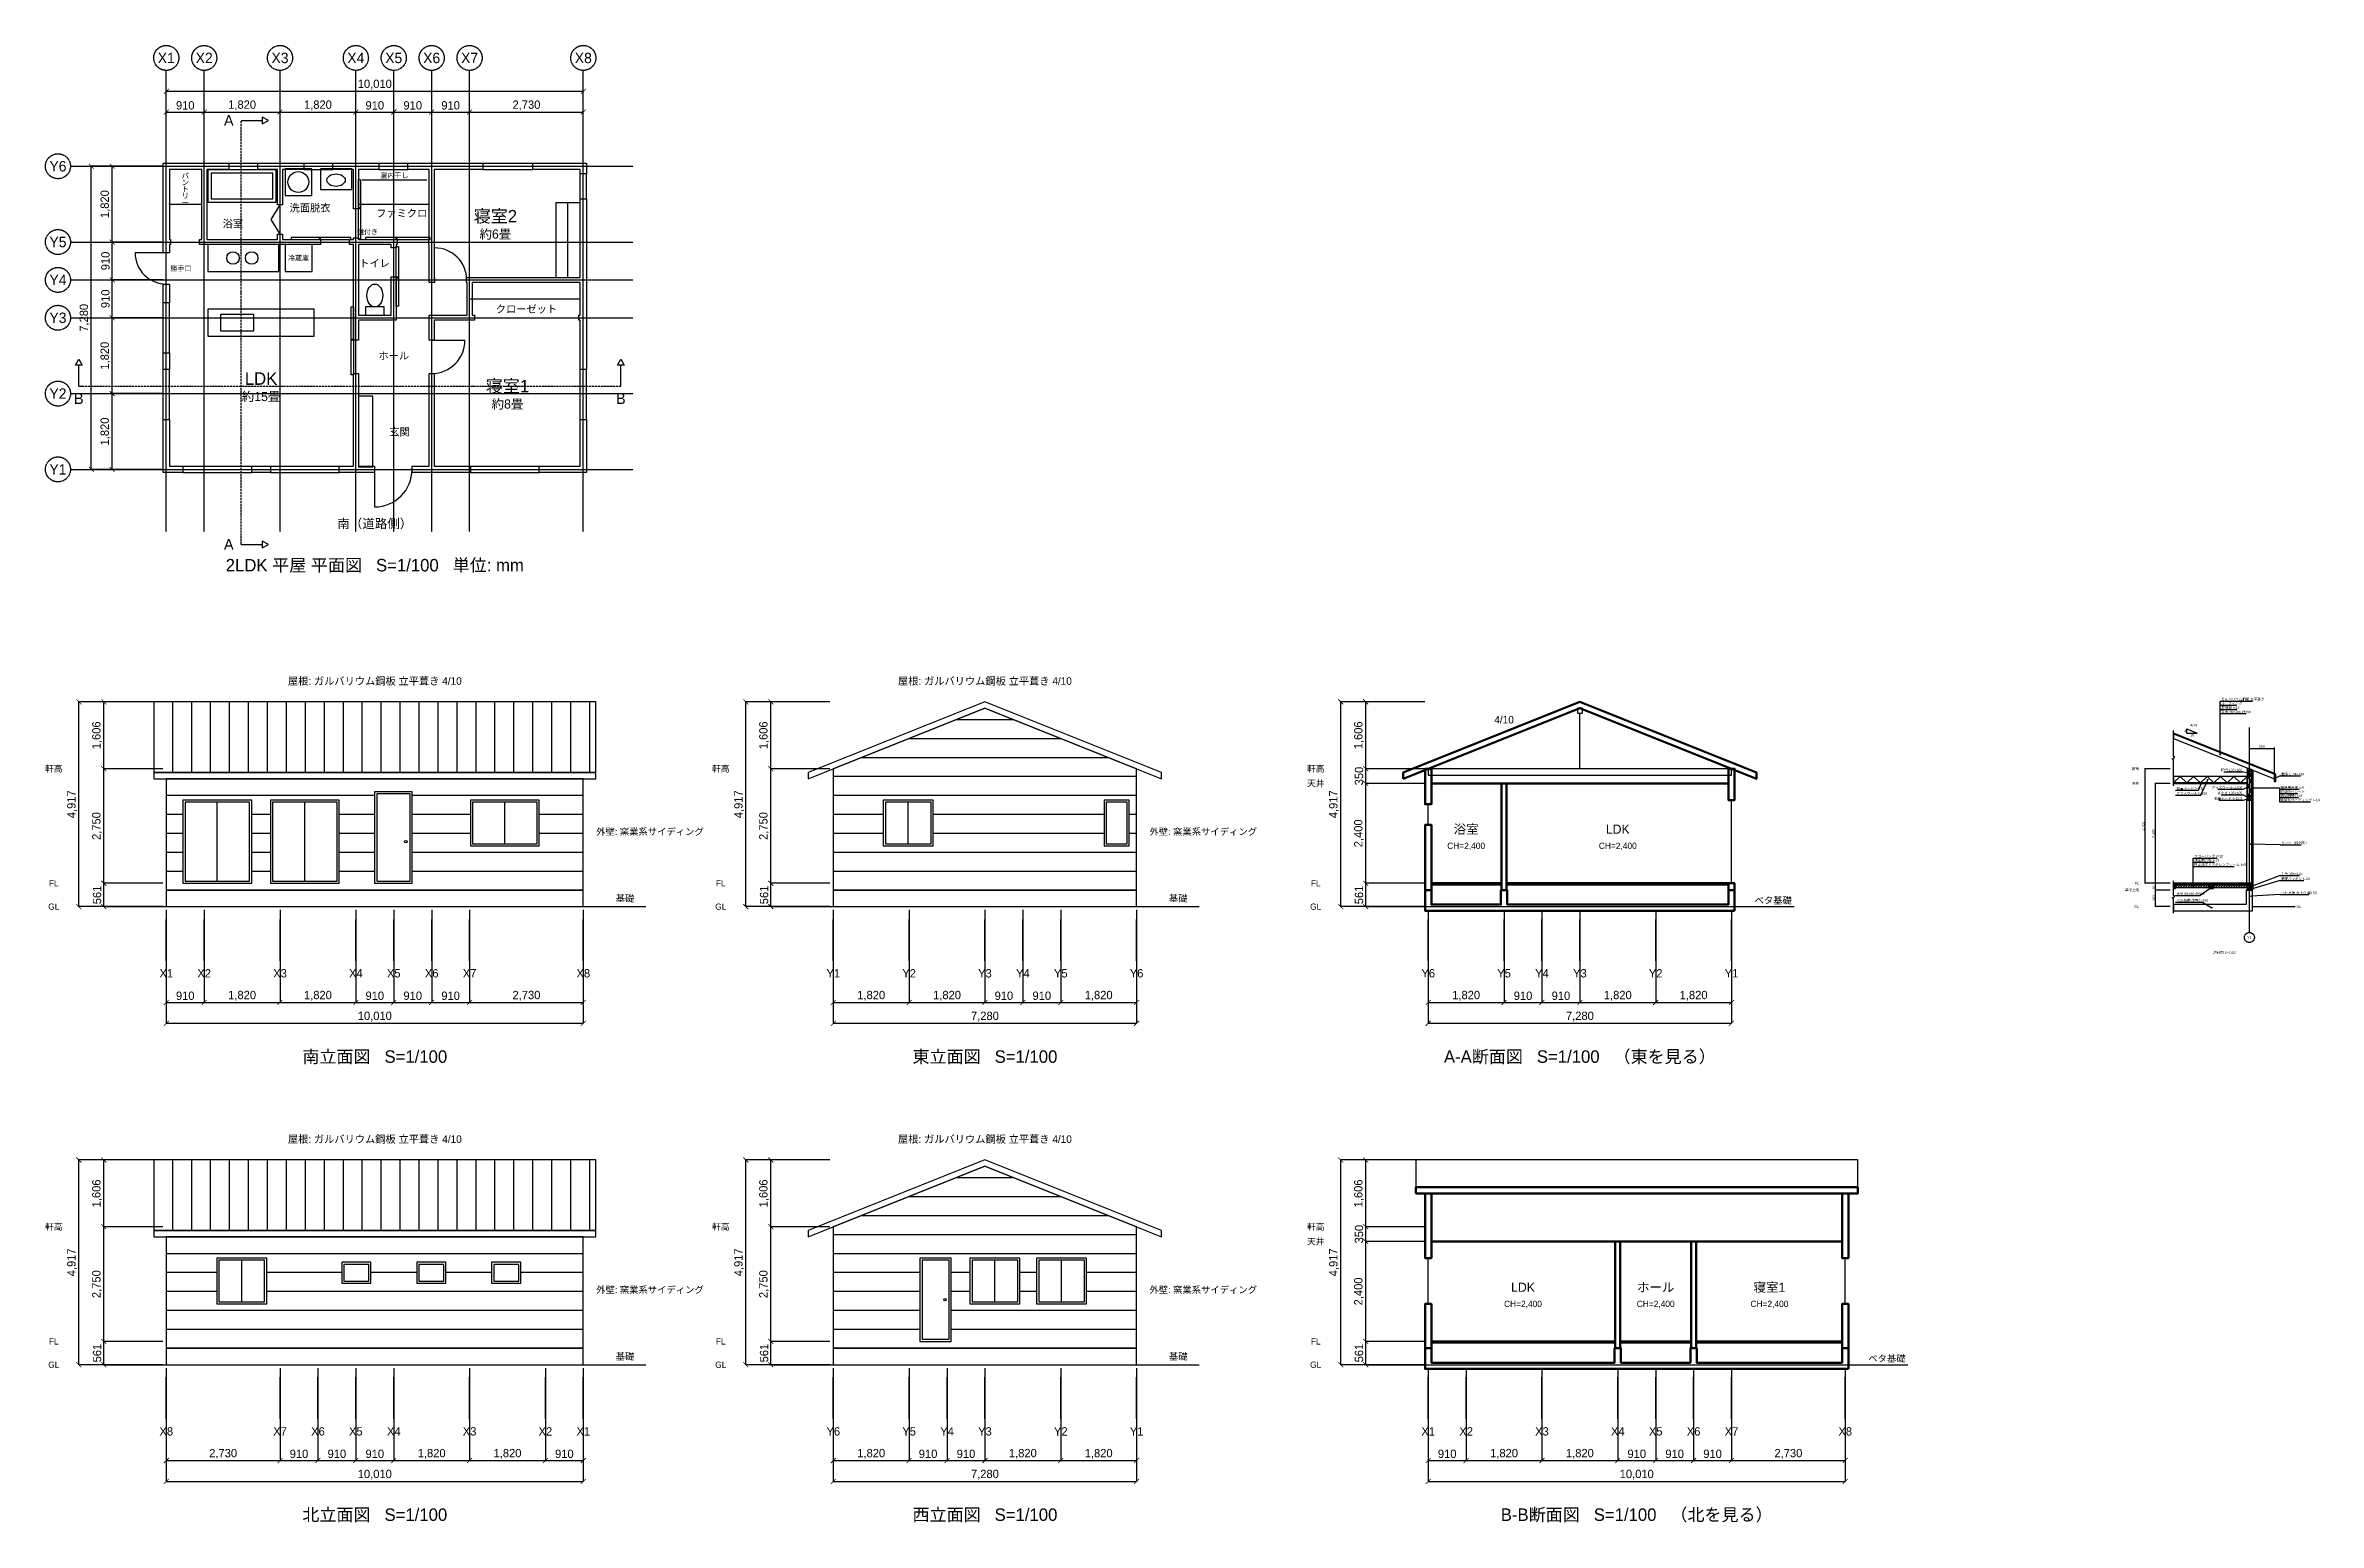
# Model space of a CAD drawing. Header units: millimetres. Extents: x -2900 to 51660, y -25289 to 10180.
import ezdxf
from ezdxf.enums import TextEntityAlignment as Align

# ---------------------------------------------------------------- set-up
doc = ezdxf.new("R2010")
doc.units = ezdxf.units.MM
for name, pattern in [('CENTER', [5.08, 3.175, -0.635, 0.635, -0.635]), ('DASHDOT', [3.556, 2.54, -0.508, 0, -0.508]), ('DASHED', [1.524, 1.27, -0.254])]:
    doc.linetypes.add(name, pattern=pattern)
for name, color, linetype in [('DIM', 2, 'CONTINUOUS'), ('DOOR', 3, 'CONTINUOUS'), ('ELEV', 7, 'CONTINUOUS'), ('ELEV_DETAIL', 8, 'CONTINUOUS'), ('ELEV_WINDOW', 4, 'CONTINUOUS'), ('FIXTURE', 8, 'CONTINUOUS'), ('GRID', 1, 'CENTER'), ('KANA_CUT', 7, 'CONTINUOUS'), ('KANA_INS', 6, 'CONTINUOUS'), ('KANA_VIEW', 8, 'CONTINUOUS'), ('SECT', 7, 'CONTINUOUS'), ('SECT_VIEW', 8, 'CONTINUOUS'), ('TEXT', 7, 'CONTINUOUS'), ('WALL', 7, 'CONTINUOUS'), ('WINDOW', 4, 'CONTINUOUS')]:
    doc.layers.add(name, color=color, linetype=linetype)
doc.styles.add('kst32b', font='kst32b.lff')
doc.styles.add('OpenSansCondensed-Light', font='OpenSansCondensed-Light.ttf')
doc.dimstyles.new('EZDXF', dxfattribs={"dimtxt": 0.25, "dimasz": 0.175, "dimexe": 0.375, "dimexo": 0.125, "dimgap": 0.1, "dimtad": 1, "dimlfac": 100, "dimzin": 12, "dimdsep": 46, "dimtxsty": 'OpenSansCondensed-Light', "dimblk": 'ARCHTICK', "dimcen": 2.5, "dimazin": 3, "dimtfac": 0.5, "dimtmove": 2, "dimatfit": 3})

msp = doc.modelspace()

# ---------------------------------------------------------------- texts
at = {"layer": 'DIM', "style": 'kst32b'}
msp.add_text('4', height=60, dxfattribs=at).set_placement((48480, -6281.479), align=Align.MIDDLE_RIGHT)
msp.add_text('10', height=60, dxfattribs=at).set_placement((48625, -6351.479), align=Align.TOP_CENTER)
msp.add_text('4/10', height=60, dxfattribs=at).set_placement((48665, -6191.479), align=Align.BOTTOM_CENTER)
at = {"layer": 'FIXTURE', "style": 'kst32b'}
for s, p in [('室内干し', (5475, 7060)), ('鍵付き', (4830, 5700)), ('冷蔵庫', (3175, 5075)), ('勝手口', (350, 4825))]:
    msp.add_text(s, height=120, dxfattribs=at).set_placement(p, align=Align.MIDDLE_CENTER)
at = {"layer": 'GRID', "style": 'kst32b'}
for s, height, p in [('X1', 250, (0, 9880)), ('X2', 250, (910, 9880)), ('X3', 250, (2730, 9880)), ('X4', 250, (4550, 9880)), ('X5', 250, (5460, 9880)), ('X6', 250, (6370, 9880)), ('X7', 250, (7280, 9880)), ('X8', 250, (10010, 9880)), ('Y6', 250, (-2600, 7280)), ('Y5', 250, (-2600, 5460)), ('Y4', 250, (-2600, 4550)), ('Y3', 250, (-2600, 3640)), ('Y2', 250, (-2600, 1820)), ('Y1', 250, (-2600, 0)), ('X1', 200, (0, -12100)), ('X2', 200, (910, -12100)), ('X3', 200, (2730, -12100)), ('X4', 200, (4550, -12100)), ('X5', 200, (5460, -12100)), ('X6', 200, (6370, -12100)), ('X7', 200, (7280, -12100)), ('X8', 200, (10010, -12100)), ('Y1', 200, (16010, -12100)), ('Y2', 200, (17830, -12100)), ('Y3', 200, (19650, -12100)), ('Y4', 200, (20560, -12100)), ('Y5', 200, (21470, -12100)), ('Y6', 200, (23290, -12100)), ('Y6', 200, (30290, -12100)), ('Y5', 200, (32110, -12100)), ('Y4', 200, (33020, -12100)), ('Y3', 200, (33930, -12100)), ('Y2', 200, (35750, -12100)), ('Y1', 200, (37570, -12100)), ('X8', 200, (0, -23100)), ('X7', 200, (2730, -23100)), ('X6', 200, (3640, -23100)), ('X5', 200, (4550, -23100)), ('X4', 200, (5460, -23100)), ('X3', 200, (7280, -23100)), ('X2', 200, (9100, -23100)), ('X1', 200, (10010, -23100)), ('Y6', 200, (16010, -23100)), ('Y5', 200, (17830, -23100)), ('Y4', 200, (18740, -23100)), ('Y3', 200, (19650, -23100)), ('Y2', 200, (21470, -23100)), ('Y1', 200, (23290, -23100)), ('X1', 200, (30290, -23100)), ('X2', 200, (31200, -23100)), ('X3', 200, (33020, -23100)), ('X4', 200, (34840, -23100)), ('X5', 200, (35750, -23100)), ('X6', 200, (36660, -23100)), ('X7', 200, (37570, -23100)), ('X8', 200, (40300, -23100))]:
    msp.add_text(s, height=height, dxfattribs=at).set_placement(p, align=Align.MIDDLE_CENTER)
at = {"layer": 'TEXT', "style": 'kst32b'}
for s, height, p in [('A', 260, (1500, 8380)), ('パ', 130, (455, 7050)), ('ン', 130, (455, 6890)), ('リ', 130, (455, 6570)), ('ト', 130, (455, 6730)), ('ー', 130, (455, 6410)), ('浴室', 180, (1600, 5900)), ('洗面脱衣', 180, (3450, 6280)), ('ファミクロ', 180, (5650, 6150)), ('寝室2', 300, (7900, 6080)), ('約6畳', 220, (7900, 5650)), ('トイレ', 180, (5000, 4950)), ('クローゼット', 180, (8645, 3850)), ('ホール', 180, (5460, 2730)), ('LDK', 300, (2275, 2180)), ('寝室1', 300, (8190, 2000)), ('B', 260, (-2100, 1700)), ('約15畳', 220, (2275, 1750)), ('約8畳', 220, (8190, 1570)), ('B', 260, (10910, 1700)), ('玄関', 180, (5600, 900)), ('南（道路側）', 220, (5005, -1300)), ('A', 260, (1500, -1800)), ('2LDK 平屋 平面図   S=1/100   単位: mm', 300, (5005, -2300)), ('屋根: ガルバリウム鋼板 立平葺き 4/10', 180, (5005, -5083)), ('屋根: ガルバリウム鋼板 立平葺き 4/10', 180, (19650, -5083)), ('4/10', 180, (32110, -6011)), ('軒高', 150, (-2700, -7189)), ('軒高', 150, (13310, -7189)), ('軒高', 150, (27590, -7189)), ('天井', 150, (27590, -7539)), ('外壁: 窯業系サイディング', 160, (11610, -8700)), ('外壁: 窯業系サイディング', 160, (24890, -8700)), ('浴室', 220, (31200, -8639)), ('LDK', 220, (34840, -8639)), ('CH=2,400', 150, (31200, -9039)), ('CH=2,400', 150, (34840, -9039)), ('FL', 150, (-2700, -9939)), ('基礎', 160, (11010, -10300)), ('FL', 150, (13310, -9939)), ('基礎', 160, (24290, -10300)), ('FL', 150, (27590, -9939)), ('ベタ基礎', 160, (38570, -10350)), ('GL', 150, (-2700, -10500)), ('GL', 150, (13310, -10500)), ('GL', 150, (27590, -10500)), ('Y1', 60, (50000, -11240)), ('矩計図 S=1/20', 60, (49400, -11600)), ('南立面図   S=1/100', 300, (5005, -14100)), ('東立面図   S=1/100', 300, (19650, -14100)), ('A-A断面図   S=1/100   （東を見る）', 300, (33930, -14100)), ('屋根: ガルバリウム鋼板 立平葺き 4/10', 180, (5005, -16083)), ('屋根: ガルバリウム鋼板 立平葺き 4/10', 180, (19650, -16083)), ('軒高', 150, (-2700, -18189)), ('軒高', 150, (13310, -18189)), ('軒高', 150, (27590, -18189)), ('天井', 150, (27590, -18539)), ('外壁: 窯業系サイディング', 160, (11610, -19700)), ('外壁: 窯業系サイディング', 160, (24890, -19700)), ('LDK', 220, (32565, -19639)), ('ホール', 220, (35750, -19639)), ('寝室1', 220, (38480, -19639)), ('CH=2,400', 150, (32565, -20039)), ('CH=2,400', 150, (35750, -20039)), ('CH=2,400', 150, (38480, -20039)), ('FL', 150, (-2700, -20939)), ('基礎', 160, (11010, -21300)), ('FL', 150, (13310, -20939)), ('基礎', 160, (24290, -21300)), ('FL', 150, (27590, -20939)), ('ベタ基礎', 160, (41300, -21350)), ('GL', 150, (-2700, -21500)), ('GL', 150, (13310, -21500)), ('GL', 150, (27590, -21500)), ('北立面図   S=1/100', 300, (5005, -25100)), ('西立面図   S=1/100', 300, (19650, -25100)), ('B-B断面図   S=1/100   （北を見る）', 300, (35295, -25100))]:
    msp.add_text(s, height=height, dxfattribs=at).set_placement(p, align=Align.MIDDLE_CENTER)
for s, p in [('野地板 t=12', (49325, -5750)), ('垂木 45×105 @455', (49325, -5850)), ('ルーフィング', (49325, -5650)), ('ガルバリウム鋼板 立平葺き', (49325, -5550)), ('石膏ボード t=9.5', (48250, -7690)), ('構造用合板 t=9', (50745, -7670)), ('鼻隠し 24×180', (50760, -7350)), ('グラスウール t=155', (48250, -7810)), ('通気胴縁 t=18', (50745, -7870)), ('透湿防水シート', (50745, -7770)), ('窯業系サイディング t=14', (50745, -7970)), ('フローリング t=12', (48675, -9320)), ('サッシ（枠外形）', (50760, -9000)), ('構造用合板 t=24', (48675, -9420)), ('押出法ポリスチレンフォーム t=65', (48675, -9520)), ('基礎パッキン t=20', (50760, -9860)), ('土台 105×105', (50760, -9740)), ('大引 90×90 @910', (48250, -10220)), ('べた基礎 底盤 t=150', (48250, -10380)), ('べた基礎 立上り 幅150', (50760, -10200)), ('GL', (51130, -10530))]:
    msp.add_text(s, height=60, dxfattribs=at).set_placement(p)
for s, p in [('軒高', (47350, -7189)), ('天井', (47350, -7539)), ('基礎上端', (47350, -10100)), ('FL', (47350, -9939)), ('GL', (47350, -10500))]:
    msp.add_text(s, height=60, dxfattribs=at).set_placement(p, align=Align.MIDDLE_RIGHT)
for s, p in [('グラスウール t=105', (49830, -7670)), ('軒桁 105×180', (49830, -7250)), ('石膏ボード t=12.5', (49830, -7930)), ('まぐさ 105×105', (49830, -7800))]:
    msp.add_text(s, height=60, dxfattribs=at).set_placement(p, align=Align.RIGHT)

# ---------------------------------------------------------------- blocks, each defined once
blk = doc.blocks.new('_ARCHTICK')
at = {"color": 0, "linetype": 'BYBLOCK', "const_width": 0.15}
blk.add_lwpolyline([(-0.5, -0.5), (0.5, 0.5)], dxfattribs=at)
blk = doc.blocks.new('*D84')
for p, q in [((48100, -9939), (47730, -9939)), ((48100, -10100), (47730, -10100)), ((47750, -10100), (47750, -9939))]:
    blk.add_line(p, q)
at = {"layer": 'Defpoints'}
for p in [(47750, -10100), (48120, -9939), (48120, -10100)]:
    blk.add_point(p, dxfattribs=at)
at = {"layer": 'DIM', "xscale": 30, "yscale": 30}
for p, rotation in [((47750, -9939), 90), ((47750, -10100), 270)]:
    blk.add_blockref('_ARCHTICK', p, dxfattribs=dict(at, rotation=rotation))
at = {"layer": 'DIM', "insert": (47705, -10019.5), "char_height": 60, "attachment_point": 5, "rotation": 90, "style": 'kst32b'}
blk.add_mtext('161', dxfattribs=at)

# ---------------------------------------------------------------- dimensions: what is measured, and where the dimension line sits
at = {"layer": 'DIM'}
for base, p1, p2, text, override in [((0, 9080), (0, 7280), (10010, 7280), '10,010', {"dimtxt": 200, "dimasz": 120, "dimexo": 80, "dimgap": 60, "dimtad": 1, "dimdec": 0, "dimtxsty": 'kst32b'}), ((0, 8580), (0, 7280), (910, 7280), '910', {"dimtxt": 200, "dimasz": 120, "dimexo": 80, "dimgap": 60, "dimtad": 1, "dimdec": 0, "dimtxsty": 'kst32b'}), ((910, 8580), (910, 7280), (2730, 7280), '1,820', {"dimtxt": 200, "dimasz": 120, "dimexo": 80, "dimgap": 60, "dimtad": 1, "dimdec": 0, "dimtxsty": 'kst32b'}), ((2730, 8580), (2730, 7280), (4550, 7280), '1,820', {"dimtxt": 200, "dimasz": 120, "dimexo": 80, "dimgap": 60, "dimtad": 1, "dimdec": 0, "dimtxsty": 'kst32b'}), ((4550, 8580), (4550, 7280), (5460, 7280), '910', {"dimtxt": 200, "dimasz": 120, "dimexo": 80, "dimgap": 60, "dimtad": 1, "dimdec": 0, "dimtxsty": 'kst32b'}), ((5460, 8580), (5460, 7280), (6370, 7280), '910', {"dimtxt": 200, "dimasz": 120, "dimexo": 80, "dimgap": 60, "dimtad": 1, "dimdec": 0, "dimtxsty": 'kst32b'}), ((6370, 8580), (6370, 7280), (7280, 7280), '910', {"dimtxt": 200, "dimasz": 120, "dimexo": 80, "dimgap": 60, "dimtad": 1, "dimdec": 0, "dimtxsty": 'kst32b'}), ((7280, 8580), (7280, 7280), (10010, 7280), '2,730', {"dimtxt": 200, "dimasz": 120, "dimexo": 80, "dimgap": 60, "dimtad": 1, "dimdec": 0, "dimtxsty": 'kst32b'}), ((50000, -6700), (50000, -7189), (50600, -7429), '600', {"dimtxt": 60, "dimasz": 30, "dimexe": 20, "dimexo": 20, "dimgap": 15, "dimtad": 1, "dimdec": 0, "dimtxsty": 'kst32b'}), ((0, -12800), (0, -10500), (910, -10500), '910', {"dimtxt": 200, "dimasz": 120, "dimexo": 80, "dimgap": 60, "dimtad": 1, "dimdec": 0, "dimtxsty": 'kst32b'}), ((0, -13300), (0, -10500), (10010, -10500), '10,010', {"dimtxt": 200, "dimasz": 120, "dimexo": 80, "dimgap": 60, "dimtad": 1, "dimdec": 0, "dimtxsty": 'kst32b'}), ((910, -12800), (910, -10500), (2730, -10500), '1,820', {"dimtxt": 200, "dimasz": 120, "dimexo": 80, "dimgap": 60, "dimtad": 1, "dimdec": 0, "dimtxsty": 'kst32b'}), ((2730, -12800), (2730, -10500), (4550, -10500), '1,820', {"dimtxt": 200, "dimasz": 120, "dimexo": 80, "dimgap": 60, "dimtad": 1, "dimdec": 0, "dimtxsty": 'kst32b'}), ((4550, -12800), (4550, -10500), (5460, -10500), '910', {"dimtxt": 200, "dimasz": 120, "dimexo": 80, "dimgap": 60, "dimtad": 1, "dimdec": 0, "dimtxsty": 'kst32b'}), ((5460, -12800), (5460, -10500), (6370, -10500), '910', {"dimtxt": 200, "dimasz": 120, "dimexo": 80, "dimgap": 60, "dimtad": 1, "dimdec": 0, "dimtxsty": 'kst32b'}), ((6370, -12800), (6370, -10500), (7280, -10500), '910', {"dimtxt": 200, "dimasz": 120, "dimexo": 80, "dimgap": 60, "dimtad": 1, "dimdec": 0, "dimtxsty": 'kst32b'}), ((7280, -12800), (7280, -10500), (10010, -10500), '2,730', {"dimtxt": 200, "dimasz": 120, "dimexo": 80, "dimgap": 60, "dimtad": 1, "dimdec": 0, "dimtxsty": 'kst32b'}), ((16010, -12800), (16010, -10500), (17830, -10500), '1,820', {"dimtxt": 200, "dimasz": 120, "dimexo": 80, "dimgap": 60, "dimtad": 1, "dimdec": 0, "dimtxsty": 'kst32b'}), ((16010, -13300), (16010, -10500), (23290, -10500), '7,280', {"dimtxt": 200, "dimasz": 120, "dimexo": 80, "dimgap": 60, "dimtad": 1, "dimdec": 0, "dimtxsty": 'kst32b'}), ((17830, -12800), (17830, -10500), (19650, -10500), '1,820', {"dimtxt": 200, "dimasz": 120, "dimexo": 80, "dimgap": 60, "dimtad": 1, "dimdec": 0, "dimtxsty": 'kst32b'}), ((19650, -12800), (19650, -10500), (20560, -10500), '910', {"dimtxt": 200, "dimasz": 120, "dimexo": 80, "dimgap": 60, "dimtad": 1, "dimdec": 0, "dimtxsty": 'kst32b'}), ((20560, -12800), (20560, -10500), (21470, -10500), '910', {"dimtxt": 200, "dimasz": 120, "dimexo": 80, "dimgap": 60, "dimtad": 1, "dimdec": 0, "dimtxsty": 'kst32b'}), ((21470, -12800), (21470, -10500), (23290, -10500), '1,820', {"dimtxt": 200, "dimasz": 120, "dimexo": 80, "dimgap": 60, "dimtad": 1, "dimdec": 0, "dimtxsty": 'kst32b'}), ((30290, -12800), (30290, -10500), (32110, -10500), '1,820', {"dimtxt": 200, "dimasz": 120, "dimexo": 80, "dimgap": 60, "dimtad": 1, "dimdec": 0, "dimtxsty": 'kst32b'}), ((30290, -13300), (30290, -10500), (37570, -10500), '7,280', {"dimtxt": 200, "dimasz": 120, "dimexo": 80, "dimgap": 60, "dimtad": 1, "dimdec": 0, "dimtxsty": 'kst32b'}), ((32110, -12800), (32110, -10500), (33020, -10500), '910', {"dimtxt": 200, "dimasz": 120, "dimexo": 80, "dimgap": 60, "dimtad": 1, "dimdec": 0, "dimtxsty": 'kst32b'}), ((33020, -12800), (33020, -10500), (33930, -10500), '910', {"dimtxt": 200, "dimasz": 120, "dimexo": 80, "dimgap": 60, "dimtad": 1, "dimdec": 0, "dimtxsty": 'kst32b'}), ((33930, -12800), (33930, -10500), (35750, -10500), '1,820', {"dimtxt": 200, "dimasz": 120, "dimexo": 80, "dimgap": 60, "dimtad": 1, "dimdec": 0, "dimtxsty": 'kst32b'}), ((35750, -12800), (35750, -10500), (37570, -10500), '1,820', {"dimtxt": 200, "dimasz": 120, "dimexo": 80, "dimgap": 60, "dimtad": 1, "dimdec": 0, "dimtxsty": 'kst32b'}), ((0, -23800), (0, -21500), (2730, -21500), '2,730', {"dimtxt": 200, "dimasz": 120, "dimexo": 80, "dimgap": 60, "dimtad": 1, "dimdec": 0, "dimtxsty": 'kst32b'}), ((0, -24300), (0, -21500), (10010, -21500), '10,010', {"dimtxt": 200, "dimasz": 120, "dimexo": 80, "dimgap": 60, "dimtad": 1, "dimdec": 0, "dimtxsty": 'kst32b'}), ((2730, -23800), (2730, -21500), (3640, -21500), '910', {"dimtxt": 200, "dimasz": 120, "dimexo": 80, "dimgap": 60, "dimtad": 1, "dimdec": 0, "dimtxsty": 'kst32b'}), ((3640, -23800), (3640, -21500), (4550, -21500), '910', {"dimtxt": 200, "dimasz": 120, "dimexo": 80, "dimgap": 60, "dimtad": 1, "dimdec": 0, "dimtxsty": 'kst32b'}), ((4550, -23800), (4550, -21500), (5460, -21500), '910', {"dimtxt": 200, "dimasz": 120, "dimexo": 80, "dimgap": 60, "dimtad": 1, "dimdec": 0, "dimtxsty": 'kst32b'}), ((5460, -23800), (5460, -21500), (7280, -21500), '1,820', {"dimtxt": 200, "dimasz": 120, "dimexo": 80, "dimgap": 60, "dimtad": 1, "dimdec": 0, "dimtxsty": 'kst32b'}), ((7280, -23800), (7280, -21500), (9100, -21500), '1,820', {"dimtxt": 200, "dimasz": 120, "dimexo": 80, "dimgap": 60, "dimtad": 1, "dimdec": 0, "dimtxsty": 'kst32b'}), ((9100, -23800), (9100, -21500), (10010, -21500), '910', {"dimtxt": 200, "dimasz": 120, "dimexo": 80, "dimgap": 60, "dimtad": 1, "dimdec": 0, "dimtxsty": 'kst32b'}), ((16010, -23800), (16010, -21500), (17830, -21500), '1,820', {"dimtxt": 200, "dimasz": 120, "dimexo": 80, "dimgap": 60, "dimtad": 1, "dimdec": 0, "dimtxsty": 'kst32b'}), ((16010, -24300), (16010, -21500), (23290, -21500), '7,280', {"dimtxt": 200, "dimasz": 120, "dimexo": 80, "dimgap": 60, "dimtad": 1, "dimdec": 0, "dimtxsty": 'kst32b'}), ((17830, -23800), (17830, -21500), (18740, -21500), '910', {"dimtxt": 200, "dimasz": 120, "dimexo": 80, "dimgap": 60, "dimtad": 1, "dimdec": 0, "dimtxsty": 'kst32b'}), ((18740, -23800), (18740, -21500), (19650, -21500), '910', {"dimtxt": 200, "dimasz": 120, "dimexo": 80, "dimgap": 60, "dimtad": 1, "dimdec": 0, "dimtxsty": 'kst32b'}), ((19650, -23800), (19650, -21500), (21470, -21500), '1,820', {"dimtxt": 200, "dimasz": 120, "dimexo": 80, "dimgap": 60, "dimtad": 1, "dimdec": 0, "dimtxsty": 'kst32b'}), ((21470, -23800), (21470, -21500), (23290, -21500), '1,820', {"dimtxt": 200, "dimasz": 120, "dimexo": 80, "dimgap": 60, "dimtad": 1, "dimdec": 0, "dimtxsty": 'kst32b'}), ((30290, -23800), (30290, -21500), (31200, -21500), '910', {"dimtxt": 200, "dimasz": 120, "dimexo": 80, "dimgap": 60, "dimtad": 1, "dimdec": 0, "dimtxsty": 'kst32b'}), ((30290, -24300), (30290, -21500), (40300, -21500), '10,010', {"dimtxt": 200, "dimasz": 120, "dimexo": 80, "dimgap": 60, "dimtad": 1, "dimdec": 0, "dimtxsty": 'kst32b'}), ((31200, -23800), (31200, -21500), (33020, -21500), '1,820', {"dimtxt": 200, "dimasz": 120, "dimexo": 80, "dimgap": 60, "dimtad": 1, "dimdec": 0, "dimtxsty": 'kst32b'}), ((33020, -23800), (33020, -21500), (34840, -21500), '1,820', {"dimtxt": 200, "dimasz": 120, "dimexo": 80, "dimgap": 60, "dimtad": 1, "dimdec": 0, "dimtxsty": 'kst32b'}), ((34840, -23800), (34840, -21500), (35750, -21500), '910', {"dimtxt": 200, "dimasz": 120, "dimexo": 80, "dimgap": 60, "dimtad": 1, "dimdec": 0, "dimtxsty": 'kst32b'}), ((35750, -23800), (35750, -21500), (36660, -21500), '910', {"dimtxt": 200, "dimasz": 120, "dimexo": 80, "dimgap": 60, "dimtad": 1, "dimdec": 0, "dimtxsty": 'kst32b'}), ((36660, -23800), (36660, -21500), (37570, -21500), '910', {"dimtxt": 200, "dimasz": 120, "dimexo": 80, "dimgap": 60, "dimtad": 1, "dimdec": 0, "dimtxsty": 'kst32b'}), ((37570, -23800), (37570, -21500), (40300, -21500), '2,730', {"dimtxt": 200, "dimasz": 120, "dimexo": 80, "dimgap": 60, "dimtad": 1, "dimdec": 0, "dimtxsty": 'kst32b'})]:
    msp.add_linear_dim(base=base, p1=p1, p2=p2, text=text, dimstyle='EZDXF', override=override, dxfattribs=at).render()
for base, p1, p2, text, override in [((-1800, 0), (0, 0), (0, 7280), '7,280', {"dimtxt": 200, "dimasz": 120, "dimexo": 80, "dimgap": 60, "dimtad": 1, "dimdec": 0, "dimtxsty": 'kst32b'}), ((-1300, 5460), (0, 5460), (0, 7280), '1,820', {"dimtxt": 200, "dimasz": 120, "dimexo": 80, "dimgap": 60, "dimtad": 1, "dimdec": 0, "dimtxsty": 'kst32b'}), ((-1300, 4550), (0, 4550), (0, 5460), '910', {"dimtxt": 200, "dimasz": 120, "dimexo": 80, "dimgap": 60, "dimtad": 1, "dimdec": 0, "dimtxsty": 'kst32b'}), ((-1300, 3640), (0, 3640), (0, 4550), '910', {"dimtxt": 200, "dimasz": 120, "dimexo": 80, "dimgap": 60, "dimtad": 1, "dimdec": 0, "dimtxsty": 'kst32b'}), ((-1300, 1820), (0, 1820), (0, 3640), '1,820', {"dimtxt": 200, "dimasz": 120, "dimexo": 80, "dimgap": 60, "dimtad": 1, "dimdec": 0, "dimtxsty": 'kst32b'}), ((-1300, 0), (0, 0), (0, 1820), '1,820', {"dimtxt": 200, "dimasz": 120, "dimexo": 80, "dimgap": 60, "dimtad": 1, "dimdec": 0, "dimtxsty": 'kst32b'}), ((-2100, -10500), (0, -10500), (0, -5583), '4,917', {"dimtxt": 200, "dimasz": 120, "dimexo": 80, "dimgap": 60, "dimtad": 1, "dimdec": 0, "dimtxsty": 'kst32b'}), ((-1500, -7189), (0, -7189), (0, -5583), '1,606', {"dimtxt": 200, "dimasz": 120, "dimexo": 80, "dimgap": 60, "dimtad": 1, "dimdec": 0, "dimtxsty": 'kst32b'}), ((13910, -10500), (16010, -10500), (16010, -5583), '4,917', {"dimtxt": 200, "dimasz": 120, "dimexo": 80, "dimgap": 60, "dimtad": 1, "dimdec": 0, "dimtxsty": 'kst32b'}), ((14510, -7189), (16010, -7189), (16010, -5583), '1,606', {"dimtxt": 200, "dimasz": 120, "dimexo": 80, "dimgap": 60, "dimtad": 1, "dimdec": 0, "dimtxsty": 'kst32b'}), ((28190, -10500), (30290, -10500), (30290, -5583), '4,917', {"dimtxt": 200, "dimasz": 120, "dimexo": 80, "dimgap": 60, "dimtad": 1, "dimdec": 0, "dimtxsty": 'kst32b'}), ((28790, -7189), (30290, -7189), (30290, -5583), '1,606', {"dimtxt": 200, "dimasz": 120, "dimexo": 80, "dimgap": 60, "dimtad": 1, "dimdec": 0, "dimtxsty": 'kst32b'}), ((-1500, -9939), (0, -9939), (0, -7189), '2,750', {"dimtxt": 200, "dimasz": 120, "dimexo": 80, "dimgap": 60, "dimtad": 1, "dimdec": 0, "dimtxsty": 'kst32b'}), ((14510, -9939), (16010, -9939), (16010, -7189), '2,750', {"dimtxt": 200, "dimasz": 120, "dimexo": 80, "dimgap": 60, "dimtad": 1, "dimdec": 0, "dimtxsty": 'kst32b'}), ((28790, -7539), (30290, -7539), (30290, -7189), '350', {"dimtxt": 200, "dimasz": 120, "dimexo": 80, "dimgap": 60, "dimtad": 1, "dimdec": 0, "dimtxsty": 'kst32b'}), ((28790, -9939), (30290, -9939), (30290, -7539), '2,400', {"dimtxt": 200, "dimasz": 120, "dimexo": 80, "dimgap": 60, "dimtad": 1, "dimdec": 0, "dimtxsty": 'kst32b'}), ((47500, -9939), (48120, -9939), (48120, -7189), '2,750', {"dimtxt": 60, "dimasz": 30, "dimexe": 20, "dimexo": 20, "dimgap": 15, "dimtad": 1, "dimdec": 0, "dimtxsty": 'kst32b'}), ((47750, -9939), (48120, -9939), (48120, -7539), '2,400', {"dimtxt": 60, "dimasz": 30, "dimexe": 20, "dimexo": 20, "dimgap": 15, "dimtad": 1, "dimdec": 0, "dimtxsty": 'kst32b'}), ((-1500, -10500), (0, -10500), (0, -9939), '561', {"dimtxt": 200, "dimasz": 120, "dimexo": 80, "dimgap": 60, "dimtad": 1, "dimdec": 0, "dimtxsty": 'kst32b'}), ((14510, -10500), (16010, -10500), (16010, -9939), '561', {"dimtxt": 200, "dimasz": 120, "dimexo": 80, "dimgap": 60, "dimtad": 1, "dimdec": 0, "dimtxsty": 'kst32b'}), ((28790, -10500), (30290, -10500), (30290, -9939), '561', {"dimtxt": 200, "dimasz": 120, "dimexo": 80, "dimgap": 60, "dimtad": 1, "dimdec": 0, "dimtxsty": 'kst32b'}), ((47750, -10500), (48120, -10500), (48120, -10100), '400', {"dimtxt": 60, "dimasz": 30, "dimexe": 20, "dimexo": 20, "dimgap": 15, "dimtad": 1, "dimdec": 0, "dimtxsty": 'kst32b'}), ((-2100, -21500), (0, -21500), (0, -16583), '4,917', {"dimtxt": 200, "dimasz": 120, "dimexo": 80, "dimgap": 60, "dimtad": 1, "dimdec": 0, "dimtxsty": 'kst32b'}), ((-1500, -18189), (0, -18189), (0, -16583), '1,606', {"dimtxt": 200, "dimasz": 120, "dimexo": 80, "dimgap": 60, "dimtad": 1, "dimdec": 0, "dimtxsty": 'kst32b'}), ((13910, -21500), (16010, -21500), (16010, -16583), '4,917', {"dimtxt": 200, "dimasz": 120, "dimexo": 80, "dimgap": 60, "dimtad": 1, "dimdec": 0, "dimtxsty": 'kst32b'}), ((14510, -18189), (16010, -18189), (16010, -16583), '1,606', {"dimtxt": 200, "dimasz": 120, "dimexo": 80, "dimgap": 60, "dimtad": 1, "dimdec": 0, "dimtxsty": 'kst32b'}), ((28190, -21500), (30290, -21500), (30290, -16583), '4,917', {"dimtxt": 200, "dimasz": 120, "dimexo": 80, "dimgap": 60, "dimtad": 1, "dimdec": 0, "dimtxsty": 'kst32b'}), ((28790, -18189), (30290, -18189), (30290, -16583), '1,606', {"dimtxt": 200, "dimasz": 120, "dimexo": 80, "dimgap": 60, "dimtad": 1, "dimdec": 0, "dimtxsty": 'kst32b'}), ((-1500, -20939), (0, -20939), (0, -18189), '2,750', {"dimtxt": 200, "dimasz": 120, "dimexo": 80, "dimgap": 60, "dimtad": 1, "dimdec": 0, "dimtxsty": 'kst32b'}), ((14510, -20939), (16010, -20939), (16010, -18189), '2,750', {"dimtxt": 200, "dimasz": 120, "dimexo": 80, "dimgap": 60, "dimtad": 1, "dimdec": 0, "dimtxsty": 'kst32b'}), ((28790, -18539), (30290, -18539), (30290, -18189), '350', {"dimtxt": 200, "dimasz": 120, "dimexo": 80, "dimgap": 60, "dimtad": 1, "dimdec": 0, "dimtxsty": 'kst32b'}), ((28790, -20939), (30290, -20939), (30290, -18539), '2,400', {"dimtxt": 200, "dimasz": 120, "dimexo": 80, "dimgap": 60, "dimtad": 1, "dimdec": 0, "dimtxsty": 'kst32b'}), ((-1500, -21500), (0, -21500), (0, -20939), '561', {"dimtxt": 200, "dimasz": 120, "dimexo": 80, "dimgap": 60, "dimtad": 1, "dimdec": 0, "dimtxsty": 'kst32b'}), ((14510, -21500), (16010, -21500), (16010, -20939), '561', {"dimtxt": 200, "dimasz": 120, "dimexo": 80, "dimgap": 60, "dimtad": 1, "dimdec": 0, "dimtxsty": 'kst32b'}), ((28790, -21500), (30290, -21500), (30290, -20939), '561', {"dimtxt": 200, "dimasz": 120, "dimexo": 80, "dimgap": 60, "dimtad": 1, "dimdec": 0, "dimtxsty": 'kst32b'})]:
    msp.add_linear_dim(base=base, p1=p1, p2=p2, angle=90, text=text, dimstyle='EZDXF', override=override, dxfattribs=at).render()
dim = msp.add_linear_dim(base=(47750, -10100), p1=(48120, -10100), p2=(48120, -9939), angle=90, text='161', dimstyle='EZDXF', override={"dimtxt": 60, "dimasz": 30, "dimexe": 20, "dimexo": 20, "dimgap": 15, "dimtad": 1, "dimdec": 0, "dimtxsty": 'kst32b'}, dxfattribs=at)
dim.commit()
dim.dimension.update_dxf_attribs({"geometry": '*D84', "text_midpoint": (47705, -10019.5)})

# ---------------------------------------------------------------- linework, layer by layer
at = {"layer": 'DIM'}
for p, q in [((48500, -6231.479), (48750, -6331.479)), ((48500, -6331.479), (48500, -6231.479)), ((48500, -6331.479), (48750, -6331.479))]:
    msp.add_line(p, q, dxfattribs=at)
at = {"layer": 'DOOR'}
for p, q in [((0, 5200), (-750, 5200)), ((6440, 4550), (6440, 5320)), ((6370, 3100), (7170, 3100)), ((5000, 0), (5000, -900))]:
    msp.add_line(p, q, dxfattribs=at)
at = {"layer": 'DOOR', "linetype": 'DASHED', "ltscale": 8}
for points in [[(4610, 6260), (4610, 6960), (4660, 6960), (4660, 6260)], [(3000, 5520), (3700, 5520), (3700, 5570), (3000, 5570)], [(4780, 5520), (5540, 5520), (5540, 5570), (4780, 5570)], [(5520, 3920), (5520, 4620), (5570, 4620), (5570, 3920)], [(4440, 3100), (4440, 3900), (4490, 3900), (4490, 3100)]]:
    msp.add_lwpolyline(points, close=True, dxfattribs=at)
at = {"layer": 'DOOR'}
msp.add_lwpolyline([(2730, 5650), (2520, 6000), (2730, 6350)], dxfattribs=at)
at = {"layer": 'DOOR', "linetype": 'CONTINUOUS', "ltscale": 8}
for points in [[(4610, 5530), (4610, 6290), (4660, 6290), (4660, 5530)], [(3670, 5520), (4430, 5520), (4430, 5570), (3670, 5570)], [(5510, 5520), (6330, 5520), (6330, 5570), (5510, 5570)], [(5520, 4590), (5520, 5350), (5570, 5350), (5570, 4590)], [(4440, 2270), (4440, 3130), (4490, 3130), (4490, 2270)]]:
    msp.add_lwpolyline(points, close=True, dxfattribs=at)
at = {"layer": 'DOOR'}
for centre, radius, start, end in [((0, 5200), 750, 180, 270), ((6440, 4550), 770, 0, 90), ((6370, 3100), 800, 270, 360), ((5000, 0), 900, 270, 360)]:
    msp.add_arc(centre, radius, start, end, dxfattribs=at)
at = {"layer": 'ELEV'}
for p, q in [((-1500, -10500), (11510, -10500)), ((14510, -10500), (24790, -10500)), ((-1500, -21500), (11510, -21500)), ((14510, -21500), (24790, -21500))]:
    msp.add_line(p, q, dxfattribs=at)
for points in [[(-300, -7279), (10310, -7279), (10310, -5583), (-300, -5583)], [(15410, -7429), (19650, -5733), (23890, -7429), (23890, -7279), (19650, -5583), (15410, -7279)], [(16010, -10100), (23290, -10100), (23290, -7189), (19650, -5733), (16010, -7189)], [(-300, -7429), (10310, -7429), (10310, -7279), (-300, -7279)], [(0, -10100), (10010, -10100), (10010, -7429), (0, -7429)], [(0, -10500), (10010, -10500), (10010, -10100), (0, -10100)], [(16010, -10500), (23290, -10500), (23290, -10100), (16010, -10100)], [(-300, -18279), (10310, -18279), (10310, -16583), (-300, -16583)], [(15410, -18429), (19650, -16733), (23890, -18429), (23890, -18279), (19650, -16583), (15410, -18279)], [(16010, -21100), (23290, -21100), (23290, -18189), (19650, -16733), (16010, -18189)], [(-300, -18429), (10310, -18429), (10310, -18279), (-300, -18279)], [(0, -21100), (10010, -21100), (10010, -18429), (0, -18429)], [(0, -21500), (10010, -21500), (10010, -21100), (0, -21100)], [(16010, -21500), (23290, -21500), (23290, -21100), (16010, -21100)]]:
    msp.add_lwpolyline(points, close=True, dxfattribs=at)
at = {"layer": 'ELEV_DETAIL'}
for p, q in [((155, -7279), (155, -5583)), ((610, -7279), (610, -5583)), ((1065, -7279), (1065, -5583)), ((1520, -7279), (1520, -5583)), ((1975, -7279), (1975, -5583)), ((2430, -7279), (2430, -5583)), ((2885, -7279), (2885, -5583)), ((3340, -7279), (3340, -5583)), ((3795, -7279), (3795, -5583)), ((4250, -7279), (4250, -5583)), ((4705, -7279), (4705, -5583)), ((5160, -7279), (5160, -5583)), ((5615, -7279), (5615, -5583)), ((6070, -7279), (6070, -5583)), ((6525, -7279), (6525, -5583)), ((6980, -7279), (6980, -5583)), ((7435, -7279), (7435, -5583)), ((7890, -7279), (7890, -5583)), ((8345, -7279), (8345, -5583)), ((8800, -7279), (8800, -5583)), ((9255, -7279), (9255, -5583)), ((9710, -7279), (9710, -5583)), ((10165, -7279), (10165, -5583)), ((17832.5, -6460), (21467.5, -6460)), ((18970, -6005), (20330, -6005)), ((16695, -6915), (22605, -6915)), ((16010, -7370), (23290, -7370)), ((0, -7825), (5000, -7825)), ((5900, -7825), (10010, -7825)), ((16010, -7825), (23290, -7825)), ((0, -8280), (400, -8280)), ((2050, -8280), (2500, -8280)), ((4150, -8280), (5000, -8280)), ((5900, -8280), (7300, -8280)), ((8950, -8280), (10010, -8280)), ((16010, -8280), (17210, -8280)), ((18410, -8280), (22510, -8280)), ((23110, -8280), (23290, -8280)), ((0, -8735), (400, -8735)), ((0, -9190), (400, -9190)), ((2050, -8735), (2500, -8735)), ((2050, -9190), (2500, -9190)), ((4150, -8735), (5000, -8735)), ((4150, -9190), (5000, -9190)), ((5900, -8735), (7300, -8735)), ((5900, -9190), (10010, -9190)), ((8950, -8735), (10010, -8735)), ((16010, -8735), (17210, -8735)), ((16010, -9190), (23290, -9190)), ((18410, -8735), (22510, -8735)), ((23110, -8735), (23290, -8735)), ((0, -9645), (400, -9645)), ((2050, -9645), (2500, -9645)), ((4150, -9645), (5000, -9645)), ((5900, -9645), (10010, -9645)), ((16010, -9645), (23290, -9645)), ((155, -18279), (155, -16583)), ((610, -18279), (610, -16583)), ((1065, -18279), (1065, -16583)), ((1520, -18279), (1520, -16583)), ((1975, -18279), (1975, -16583)), ((2430, -18279), (2430, -16583)), ((2885, -18279), (2885, -16583)), ((3340, -18279), (3340, -16583)), ((3795, -18279), (3795, -16583)), ((4250, -18279), (4250, -16583)), ((4705, -18279), (4705, -16583)), ((5160, -18279), (5160, -16583)), ((5615, -18279), (5615, -16583)), ((6070, -18279), (6070, -16583)), ((6525, -18279), (6525, -16583)), ((6980, -18279), (6980, -16583)), ((7435, -18279), (7435, -16583)), ((7890, -18279), (7890, -16583)), ((8345, -18279), (8345, -16583)), ((8800, -18279), (8800, -16583)), ((9255, -18279), (9255, -16583)), ((9710, -18279), (9710, -16583)), ((10165, -18279), (10165, -16583)), ((18970, -17005), (20330, -17005)), ((16695, -17915), (22605, -17915)), ((17832.5, -17460), (21467.5, -17460)), ((16010, -18370), (23290, -18370)), ((0, -18825), (10010, -18825)), ((16010, -18825), (23290, -18825)), ((0, -19280), (1210, -19280)), ((2410, -19280), (4210, -19280)), ((4910, -19280), (6010, -19280)), ((6710, -19280), (7810, -19280)), ((8510, -19280), (10010, -19280)), ((16010, -19280), (18090, -19280)), ((18840, -19280), (19290, -19280)), ((20490, -19280), (20890, -19280)), ((22090, -19280), (23290, -19280)), ((0, -19735), (1210, -19735)), ((2410, -19735), (10010, -19735)), ((16010, -19735), (18090, -19735)), ((18840, -19735), (19290, -19735)), ((20490, -19735), (20890, -19735)), ((22090, -19735), (23290, -19735)), ((0, -20190), (10010, -20190)), ((0, -20645), (10010, -20645)), ((16010, -20190), (18090, -20190)), ((16010, -20645), (18090, -20645)), ((18840, -20190), (23290, -20190)), ((18840, -20645), (23290, -20645))]:
    msp.add_line(p, q, dxfattribs=at)
at = {"layer": 'ELEV_WINDOW'}
for p, q in [((1225, -9889), (1225, -7989)), ((3325, -9889), (3325, -7989)), ((8125, -8989), (8125, -7989)), ((17810, -8989), (17810, -7989)), ((1810, -19989), (1810, -18989)), ((19890, -19989), (19890, -18989)), ((21490, -19989), (21490, -18989))]:
    msp.add_line(p, q, dxfattribs=at)
for points in [[(400, -9939), (2050, -9939), (2050, -7939), (400, -7939)], [(450, -9889), (2000, -9889), (2000, -7989), (450, -7989)], [(2500, -9939), (4150, -9939), (4150, -7939), (2500, -7939)], [(2550, -9889), (4100, -9889), (4100, -7989), (2550, -7989)], [(5000, -9939), (5900, -9939), (5900, -7739), (5000, -7739)], [(5050, -9889), (5850, -9889), (5850, -7789), (5050, -7789)], [(7300, -9039), (8950, -9039), (8950, -7939), (7300, -7939)], [(7350, -8989), (8900, -8989), (8900, -7989), (7350, -7989)], [(17210, -9039), (18410, -9039), (18410, -7939), (17210, -7939)], [(17260, -8989), (18360, -8989), (18360, -7989), (17260, -7989)], [(22510, -9039), (23110, -9039), (23110, -7939), (22510, -7939)], [(22560, -8989), (23060, -8989), (23060, -7989), (22560, -7989)], [(1210, -20039), (2410, -20039), (2410, -18939), (1210, -18939)], [(1260, -19989), (2360, -19989), (2360, -18989), (1260, -18989)], [(4210, -19539), (4910, -19539), (4910, -19039), (4210, -19039)], [(4260, -19489), (4860, -19489), (4860, -19089), (4260, -19089)], [(6010, -19539), (6710, -19539), (6710, -19039), (6010, -19039)], [(6060, -19489), (6660, -19489), (6660, -19089), (6060, -19089)], [(7810, -19539), (8510, -19539), (8510, -19039), (7810, -19039)], [(7860, -19489), (8460, -19489), (8460, -19089), (7860, -19089)], [(18090, -20939), (18840, -20939), (18840, -18939), (18090, -18939)], [(18140, -20889), (18790, -20889), (18790, -18989), (18140, -18989)], [(19290, -20039), (20490, -20039), (20490, -18939), (19290, -18939)], [(19340, -19989), (20440, -19989), (20440, -18989), (19340, -18989)], [(20890, -20039), (22090, -20039), (22090, -18939), (20890, -18939)], [(20940, -19989), (22040, -19989), (22040, -18989), (20940, -18989)]]:
    msp.add_lwpolyline(points, close=True, dxfattribs=at)
for centre in [(5750, -8939), (18690, -19939)]:
    msp.add_circle(centre, 30, dxfattribs=at)
at = {"layer": 'FIXTURE'}
for p, q in [((4700, 6950), (6250, 6950)), ((60, 6370), (850, 6370)), ((4610, 6370), (6310, 6370)), ((9640, 4610), (9640, 6400)), ((7280, 4095), (9935, 4095)), ((4610, 1820), (6310, 1820))]:
    msp.add_line(p, q, dxfattribs=at)
for points in [[(1000, 6420), (2640, 6420), (2640, 7190), (1000, 7190)], [(1080, 6500), (2560, 6500), (2560, 7110), (1080, 7110)], [(2850, 6580), (3490, 6580), (3490, 7220), (2850, 7220)], [(3700, 6720), (4450, 6720), (4450, 7220), (3700, 7220)], [(9350, 4610), (9935, 4610), (9935, 6400), (9350, 6400)], [(1000, 4750), (2700, 4750), (2700, 5400), (1000, 5400)], [(2850, 4750), (3500, 4750), (3500, 5400), (2850, 5400)], [(1000, 3200), (3550, 3200), (3550, 3850), (1000, 3850)], [(4780, 3700), (5230, 3700), (5230, 3900), (4780, 3900)], [(1300, 3330), (2100, 3330), (2100, 3720), (1300, 3720)], [(4610, 60), (4960, 60), (4960, 1760), (4610, 1760)]]:
    msp.add_lwpolyline(points, close=True, dxfattribs=at)
for centre, radius in [((3170, 6900), 250), ((1600, 5075), 150), ((2050, 5075), 150)]:
    msp.add_circle(centre, radius, dxfattribs=at)
for centre, major_axis, ratio in [((4075, 6945), (220, 0), 0.681818182), ((5005, 4175), (0, 275), 0.690909091)]:
    msp.add_ellipse(centre, major_axis=major_axis, ratio=ratio, dxfattribs=at)
at = {"layer": 'GRID'}
for p, q in [((0, -1500), (0, 9580)), ((910, -1500), (910, 9580)), ((2730, -1500), (2730, 9580)), ((4550, -1500), (4550, 9580)), ((5460, -1500), (5460, 9580)), ((6370, -1500), (6370, 9580)), ((7280, -1500), (7280, 9580)), ((10010, -1500), (10010, 9580)), ((-2300, 7280), (11210, 7280)), ((-2300, 5460), (11210, 5460)), ((-2300, 4550), (11210, 4550)), ((-2300, 3640), (11210, 3640)), ((-2300, 1820), (11210, 1820)), ((-2300, 0), (11210, 0)), ((50000, -11120), (50000, -6200)), ((0, -11800), (0, -10800)), ((910, -11800), (910, -10800)), ((2730, -11800), (2730, -10800)), ((4550, -11800), (4550, -10800)), ((5460, -11800), (5460, -10800)), ((6370, -11800), (6370, -10800)), ((7280, -11800), (7280, -10800)), ((10010, -11800), (10010, -10800)), ((16010, -11800), (16010, -10800)), ((17830, -11800), (17830, -10800)), ((19650, -11800), (19650, -10800)), ((20560, -11800), (20560, -10800)), ((21470, -11800), (21470, -10800)), ((23290, -11800), (23290, -10800)), ((30290, -11800), (30290, -10800)), ((32110, -11800), (32110, -10800)), ((33020, -11800), (33020, -10800)), ((33930, -11800), (33930, -10800)), ((35750, -11800), (35750, -10800)), ((37570, -11800), (37570, -10800)), ((0, -22800), (0, -21800)), ((2730, -22800), (2730, -21800)), ((3640, -22800), (3640, -21800)), ((4550, -22800), (4550, -21800)), ((5460, -22800), (5460, -21800)), ((7280, -22800), (7280, -21800)), ((9100, -22800), (9100, -21800)), ((10010, -22800), (10010, -21800)), ((16010, -22800), (16010, -21800)), ((17830, -22800), (17830, -21800)), ((18740, -22800), (18740, -21800)), ((19650, -22800), (19650, -21800)), ((21470, -22800), (21470, -21800)), ((23290, -22800), (23290, -21800)), ((30290, -22800), (30290, -21800)), ((31200, -22800), (31200, -21800)), ((33020, -22800), (33020, -21800)), ((34840, -22800), (34840, -21800)), ((35750, -22800), (35750, -21800)), ((36660, -22800), (36660, -21800)), ((37570, -22800), (37570, -21800)), ((40300, -22800), (40300, -21800))]:
    msp.add_line(p, q, dxfattribs=at)
for centre, radius in [((0, 9880), 300), ((910, 9880), 300), ((2730, 9880), 300), ((4550, 9880), 300), ((5460, 9880), 300), ((6370, 9880), 300), ((7280, 9880), 300), ((10010, 9880), 300), ((-2600, 7280), 300), ((-2600, 5460), 300), ((-2600, 4550), 300), ((-2600, 3640), 300), ((-2600, 1820), 300), ((-2600, 0), 300), ((50000, -11240), 120)]:
    msp.add_circle(centre, radius, dxfattribs=at)
at = {"layer": 'KANA_CUT'}
for p, q in [((50052.5, -7369), (49947.5, -7189)), ((49947.5, -7369), (50052.5, -7210)), ((49947.5, -7939), (50052.5, -7834)), ((50052.5, -7939), (49947.5, -7834)), ((48180, -10065), (48225, -9975)), ((48225, -10065), (48180, -9975)), ((49045, -10065), (49135, -9975)), ((49135, -10065), (49045, -9975)), ((49947.5, -10080), (50052.5, -9975)), ((50052.5, -10080), (49947.5, -9975))]:
    msp.add_line(p, q, dxfattribs=at)
for points in [[(48180, -6347.912), (50624, -7325.512), (50624, -7312.587), (48180, -6334.987)], [(48180, -6461), (50600, -7429), (50600, -7315.912), (48180, -6347.912)], [(49947.5, -7369), (50052.5, -7369), (50052.5, -7210), (50000, -7189), (49947.5, -7189)], [(50052.5, -7939), (50061.5, -7939), (50061.5, -7213.6), (50052.5, -7210)], [(50061.5, -7939), (50079.5, -7939), (50079.5, -7220.8), (50061.5, -7213.6)], [(50600, -7315.912), (50624, -7325.512), (50624, -7505.512), (50600, -7505.512)], [(49947.5, -7939), (50052.5, -7939), (50052.5, -7834), (49947.5, -7834)], [(48180, -9975), (50052.5, -9975), (50052.5, -9951), (48180, -9951)], [(48180, -10065), (48225, -10065), (48225, -9975), (48180, -9975)], [(48180, -10600), (50075, -10600), (50075, -10100), (49925, -10100), (49925, -10450), (48180, -10450)], [(49045, -10065), (49135, -10065), (49135, -9975), (49045, -9975)], [(49947.5, -10080), (50052.5, -10080), (50052.5, -9975), (49947.5, -9975)], [(49947.5, -10100), (50052.5, -10100), (50052.5, -10080), (49947.5, -10080)], [(50052.5, -10080), (50061.5, -10080), (50061.5, -9939), (50052.5, -9939)], [(50061.5, -10080), (50079.5, -10080), (50079.5, -9939), (50061.5, -9939)]]:
    msp.add_lwpolyline(points, close=True, dxfattribs=at)
at = {"layer": 'KANA_INS'}
for p, q in [((48225, -10035), (48285, -9975)), ((48280, -10040), (48345, -9975)), ((48340, -10040), (48405, -9975)), ((48400, -10040), (48465, -9975)), ((48460, -10040), (48525, -9975)), ((48520, -10040), (48585, -9975)), ((48580, -10040), (48645, -9975)), ((48640, -10040), (48705, -9975)), ((48700, -10040), (48765, -9975)), ((48760, -10040), (48825, -9975)), ((48820, -10040), (48885, -9975)), ((48880, -10040), (48945, -9975)), ((48940, -10040), (49005, -9975)), ((49000, -10040), (49045, -9995)), ((49135, -10035), (49195, -9975)), ((49190, -10040), (49255, -9975)), ((49250, -10040), (49315, -9975)), ((49310, -10040), (49375, -9975)), ((49370, -10040), (49435, -9975)), ((49430, -10040), (49495, -9975)), ((49490, -10040), (49555, -9975)), ((49550, -10040), (49615, -9975)), ((49610, -10040), (49675, -9975)), ((49670, -10040), (49735, -9975)), ((49730, -10040), (49795, -9975)), ((49790, -10040), (49855, -9975)), ((49850, -10040), (49915, -9975)), ((49910, -10040), (49947.5, -10002.5))]:
    msp.add_line(p, q, dxfattribs=at)
for points in [[(48180, -7529.5), (49947.5, -7529.5), (49947.5, -7374.5), (48180, -7374.5)], [(49947.5, -7834), (50052.5, -7834), (50052.5, -7369), (49947.5, -7369)], [(48225, -10040), (49045, -10040), (49045, -9975), (48225, -9975)], [(49135, -10040), (49947.5, -10040), (49947.5, -9975), (49135, -9975)]]:
    msp.add_lwpolyline(points, close=True, dxfattribs=at)
for points in [[(48180, -7529.5), (48340.682, -7374.5), (48501.364, -7529.5), (48662.045, -7374.5), (48822.727, -7529.5), (48983.409, -7374.5), (49144.091, -7529.5), (49304.773, -7374.5), (49465.455, -7529.5), (49626.136, -7374.5), (49786.818, -7529.5), (49947.5, -7374.5)], [(49947.5, -7834), (50052.5, -7717.75), (49947.5, -7601.5), (50052.5, -7485.25), (49947.5, -7369)]]:
    msp.add_lwpolyline(points, dxfattribs=at)
at = {"layer": 'KANA_VIEW'}
for p, q in [((48180, -6333.91), (50624, -7311.51)), ((50061.5, -7939), (50061.5, -7213.6)), ((50624, -7312.587), (50624, -7311.51)), ((49935, -9939), (49935, -7939)), ((50093.5, -9939), (50093.5, -7939)), ((50061.5, -10080), (50061.5, -9939)), ((50075, -10500), (51100, -10500))]:
    msp.add_line(p, q, dxfattribs=at)
for points in [[(48180, -7600), (48180, -6976.74), (48150, -6951.74), (48210, -6921.74), (48180, -6896.74), (48180, -6273.479)], [(48180, -10660), (48180, -10310), (48150, -10285), (48210, -10255), (48180, -10230), (48180, -9880)]]:
    msp.add_lwpolyline(points, dxfattribs=at)
for points in [[(48180, -6333.91), (50624, -7311.51), (50624, -7311.079), (48180, -6333.479)], [(48180, -7539), (49935, -7539), (49935, -7529.5), (48180, -7529.5)], [(49935, -7939), (49947.5, -7939), (49947.5, -7539), (49935, -7539)], [(50079.5, -7939), (50093.5, -7939), (50093.5, -7226.4), (50079.5, -7220.8)], [(49991.5, -9939), (50061.5, -9939), (50061.5, -7939), (49991.5, -7939)], [(48180, -9951), (50052.5, -9951), (50052.5, -9939), (48180, -9939)], [(50079.5, -10080), (50093.5, -10080), (50093.5, -9939), (50079.5, -9939)]]:
    msp.add_lwpolyline(points, close=True, dxfattribs=at)
at = {"layer": 'SECT', "lineweight": 50}
for p, q in [((30365, -7539), (32050, -7539)), ((32170, -7539), (37495, -7539)), ((30365, -18539), (34780, -18539)), ((34900, -18539), (36600, -18539)), ((36720, -18539), (40225, -18539))]:
    msp.add_line(p, q, dxfattribs=at)
for points in [[(29690, -7429), (33930, -5733), (38170, -7429), (38170, -7279), (33930, -5583), (29690, -7279)], [(30215, -7189), (30365, -7189), (30365, -8039), (30215, -8039)], [(32170, -10100), (32170, -7539), (32050, -7539), (32050, -10100)], [(37495, -7189), (37645, -7189), (37645, -7939), (37495, -7939)], [(30365, -10100), (30215, -10100), (30215, -8539), (30365, -8539)], [(37645, -10600), (37495, -10600), (32185, -10600), (32035, -10600), (30365, -10600), (30215, -10600), (30215, -10450), (30215, -10100), (30365, -10100), (30365, -10450), (32035, -10450), (32035, -10100), (32185, -10100), (32185, -10450), (37495, -10450), (37495, -10100), (37645, -10100), (37645, -10450)], [(30365, -9969), (32050, -9969), (32050, -9939), (30365, -9939)], [(32170, -9969), (37495, -9969), (37495, -9939), (32170, -9939)], [(37645, -10100), (37495, -10100), (37495, -9939), (37645, -9939)], [(29990, -17389), (40600, -17389), (40600, -17239), (29990, -17239)], [(30215, -17389), (30365, -17389), (30365, -18939), (30215, -18939)], [(40225, -17389), (40375, -17389), (40375, -18939), (40225, -18939)], [(34900, -21100), (34900, -18539), (34780, -18539), (34780, -21100)], [(36720, -21100), (36720, -18539), (36600, -18539), (36600, -21100)], [(30365, -21100), (30215, -21100), (30215, -20039), (30365, -20039)], [(40375, -21100), (40225, -21100), (40225, -20039), (40375, -20039)], [(40375, -21600), (40225, -21600), (36735, -21600), (36585, -21600), (34915, -21600), (34765, -21600), (30365, -21600), (30215, -21600), (30215, -21450), (30215, -21100), (30365, -21100), (30365, -21450), (34765, -21450), (34765, -21100), (34915, -21100), (34915, -21450), (36585, -21450), (36585, -21100), (36735, -21100), (36735, -21450), (40225, -21450), (40225, -21100), (40375, -21100), (40375, -21450)], [(30365, -20969), (34780, -20969), (34780, -20939), (30365, -20939)], [(34900, -20969), (36600, -20969), (36600, -20939), (34900, -20939)], [(36720, -20969), (40225, -20969), (40225, -20939), (36720, -20939)]]:
    msp.add_lwpolyline(points, close=True, dxfattribs=at)
at = {"layer": 'SECT_VIEW', "linetype": 'DASHDOT', "ltscale": 20}
for p, q in [((1800, -1800), (1800, 8380)), ((-2100, 2000), (10910, 2000))]:
    msp.add_line(p, q, dxfattribs=at)
at = {"layer": 'SECT_VIEW'}
for p, q in [((1800, 8380), (2300, 8380)), ((-2100, 2000), (-2100, 2500)), ((10910, 2000), (10910, 2500)), ((1800, -1800), (2300, -1800)), ((33930, -7189), (33930, -5853)), ((30290, -8539), (30290, -8039)), ((37570, -9939), (37570, -7939)), ((28790, -10500), (39070, -10500)), ((30290, -20039), (30290, -18939)), ((40300, -20039), (40300, -18939)), ((28790, -21500), (41800, -21500))]:
    msp.add_line(p, q, dxfattribs=at)
for points in [[(2300, 8300), (2450, 8380), (2300, 8460)], [(-2180, 2500), (-2100, 2650), (-2020, 2500)], [(10830, 2500), (10910, 2650), (10990, 2500)], [(2300, -1880), (2450, -1800), (2300, -1720)], [(33870, -5853), (33990, -5853), (33990, -5733), (33870, -5733)], [(30290, -7339), (37570, -7339), (37570, -7189), (30290, -7189)], [(29990, -17239), (40600, -17239), (40600, -16583), (29990, -16583)]]:
    msp.add_lwpolyline(points, close=True, dxfattribs=at)
at = {"layer": 'TEXT'}
for p, q in [((49300, -6852.456), (49300, -5562)), ((49300, -5562), (50077.8, -5562)), ((49300, -5662), (49687.8, -5662)), ((49300, -5762), (49697.4, -5762)), ((49300, -5862), (49920.6, -5862)), ((48777.2, -7702), (48850, -7534)), ((48836, -7822), (49000, -7452)), ((49383.2, -7262), (49850, -7262)), ((49850, -7262), (49970, -7280)), ((49850, -7682), (50000, -7600)), ((50740, -7362), (50612, -7420)), ((50740, -7362), (51228.4, -7362)), ((48230, -7702), (48777.2, -7702)), ((48230, -7822), (48836, -7822)), ((49244, -7682), (49850, -7682)), ((49265.6, -7942), (49850, -7942)), ((49324.4, -7812), (49850, -7812)), ((49850, -7812), (50000, -7887)), ((49850, -7942), (49941.25, -7918)), ((50057, -7650), (50720, -7650)), ((50720, -7650), (50720, -7982)), ((50720, -7682), (51197.8, -7682)), ((50720, -7782), (51166.6, -7782)), ((50720, -7882), (51176.2, -7882)), ((50720, -7982), (51470.2, -7982)), ((50740, -9012), (50026.5, -9000)), ((50740, -9012), (51240.4, -9012)), ((48650, -10008), (48650, -9332)), ((48650, -9332), (49223.8, -9332)), ((48650, -9432), (49165, -9432)), ((48650, -9532), (49635.4, -9532)), ((50740, -9752), (50000, -10028)), ((50740, -9752), (51206.8, -9752)), ((48230, -10232), (48808.4, -10232)), ((48808.4, -10232), (49090, -10030)), ((50740, -9872), (50020, -10090)), ((50740, -10212), (50040, -10250)), ((50740, -9872), (51308.8, -9872)), ((50740, -10212), (51426.4, -10212)), ((48230, -10392), (48873.2, -10392)), ((48873.2, -10392), (49100, -10525))]:
    msp.add_line(p, q, dxfattribs=at)
for centre in [(49300, -6781.479), (49300, -6782.449), (49300, -6789.449), (49300, -6852.456), (48850, -7534), (49000, -7452), (49970, -7280), (50000, -7600), (50612, -7420), (49941.25, -7918), (50000, -7887), (50057, -7650), (50061.5, -7650), (50070.5, -7650), (50086.5, -7650), (50026.5, -9000), (48650, -9945), (48650, -9963), (48650, -10008), (49090, -10030), (50000, -10028), (50020, -10090), (50040, -10250), (49100, -10525)]:
    msp.add_circle(centre, 6, dxfattribs=at)
at = {"layer": 'WALL'}
for points in [[(-75, 7205), (-75, 7280), (-75, 7355), (75, 7355), (1500, 7355), (1500, 7205), (970, 7205), (970, 5520), (2670, 5520), (2670, 5650), (2790, 5650), (2790, 5520), (3700, 5520), (3700, 5400), (2790, 5400), (2670, 5400), (970, 5400), (850, 5400), (800, 5400), (800, 5520), (850, 5520), (850, 7205), (75, 7205), (75, 5520), (100, 5520), (100, 5400), (75, 5400), (75, 5200), (-75, 5200)], [(3300, 7355), (3300, 7205), (2790, 7205), (2790, 6350), (2670, 6350), (2670, 7205), (2200, 7205), (2200, 7355)], [(5100, 7355), (5100, 7205), (4610, 7205), (4610, 6260), (4490, 6260), (4490, 7205), (4000, 7205), (4000, 7355)], [(7600, 7355), (7600, 7205), (6430, 7205), (6430, 5520), (6430, 5400), (6430, 4610), (6440, 4610), (6440, 4490), (6430, 4490), (6370, 4490), (6310, 4490), (6310, 4610), (6310, 5400), (6300, 5400), (6300, 5520), (6310, 5520), (6310, 7205), (5800, 7205), (5800, 7355)], [(9935, 7355), (10010, 7355), (10085, 7355), (10085, 7205), (10085, 7100), (9935, 7100), (9935, 7205), (8800, 7205), (8800, 7355)], [(10085, 2400), (9935, 2400), (9935, 3580), (9900, 3580), (9900, 3700), (9935, 3700), (9935, 4490), (7340, 4490), (7340, 3700), (7400, 3700), (7400, 3580), (7340, 3580), (7220, 3580), (6430, 3580), (6430, 3100), (6310, 3100), (6310, 3580), (6310, 3640), (6310, 3700), (6430, 3700), (7220, 3700), (7220, 4490), (7210, 4490), (7210, 4610), (7220, 4610), (7340, 4610), (9935, 4610), (9935, 6500), (10085, 6500)], [(4490, 5520), (4490, 5560), (4610, 5560), (4610, 5520), (5400, 5520), (5520, 5520), (5540, 5520), (5540, 5400), (5520, 5400), (5520, 5320), (5400, 5320), (5400, 5400), (4610, 5400), (4610, 3700), (5400, 3700), (5400, 4620), (5520, 4620), (5520, 3700), (5520, 3640), (5520, 3580), (5400, 3580), (4610, 3580), (4610, 3100), (4490, 3100), (4490, 3580), (4490, 3700), (4490, 5400), (4400, 5400), (4400, 5520)], [(-75, 4450), (75, 4450), (75, 4000), (-75, 4000)], [(-75, 2800), (75, 2800), (75, 2400), (-75, 2400)], [(4150, -75), (4150, 75), (4490, 75), (4490, 2300), (4610, 2300), (4610, 75), (5000, 75), (5000, -75)], [(5900, -75), (5900, 75), (6310, 75), (6310, 2300), (6430, 2300), (6430, 75), (7300, 75), (7300, -75)], [(75, -75), (0, -75), (-75, -75), (-75, 75), (-75, 1200), (75, 1200), (75, 75), (400, 75), (400, -75)], [(8950, -75), (8950, 75), (9935, 75), (9935, 1200), (10085, 1200), (10085, 75), (10085, 0), (10085, -75), (9935, -75)], [(2050, -75), (2050, 75), (2500, 75), (2500, -75)]]:
    msp.add_lwpolyline(points, close=True, dxfattribs=at)
at = {"layer": 'WINDOW'}
for p, q in [((1500, 7355), (2200, 7355)), ((1500, 7280), (2200, 7280)), ((1500, 7205), (2200, 7205)), ((3300, 7355), (4000, 7355)), ((3300, 7280), (4000, 7280)), ((3300, 7205), (4000, 7205)), ((5100, 7355), (5800, 7355)), ((5100, 7280), (5800, 7280)), ((5100, 7205), (5800, 7205)), ((7600, 7355), (8800, 7355)), ((7600, 7280), (8800, 7280)), ((7600, 7205), (8800, 7205)), ((9935, 6500), (9935, 7100)), ((10010, 6500), (10010, 7100)), ((10085, 6500), (10085, 7100)), ((-75, 2800), (-75, 4000)), ((0, 2800), (0, 4000)), ((75, 2800), (75, 4000)), ((-75, 1200), (-75, 2400)), ((0, 1200), (0, 2400)), ((75, 1200), (75, 2400)), ((9935, 1200), (9935, 2400)), ((10010, 1200), (10010, 2400)), ((10085, 1200), (10085, 2400)), ((400, 75), (2050, 75)), ((400, 0), (2050, 0)), ((2500, 75), (4150, 75)), ((2500, 0), (4150, 0)), ((7300, 75), (8950, 75)), ((7300, 0), (8950, 0)), ((400, -75), (2050, -75)), ((2500, -75), (4150, -75)), ((7300, -75), (8950, -75))]:
    msp.add_line(p, q, dxfattribs=at)

msp.set_redraw_order([(e.dxf.handle, doc.entitydb.next_handle()) for e in msp.query("TEXT MTEXT ATTDEF DIMENSION ARC_DIMENSION")])  # texts and dimensions are drawn at this point

doc.saveas('drawing.dxf')
